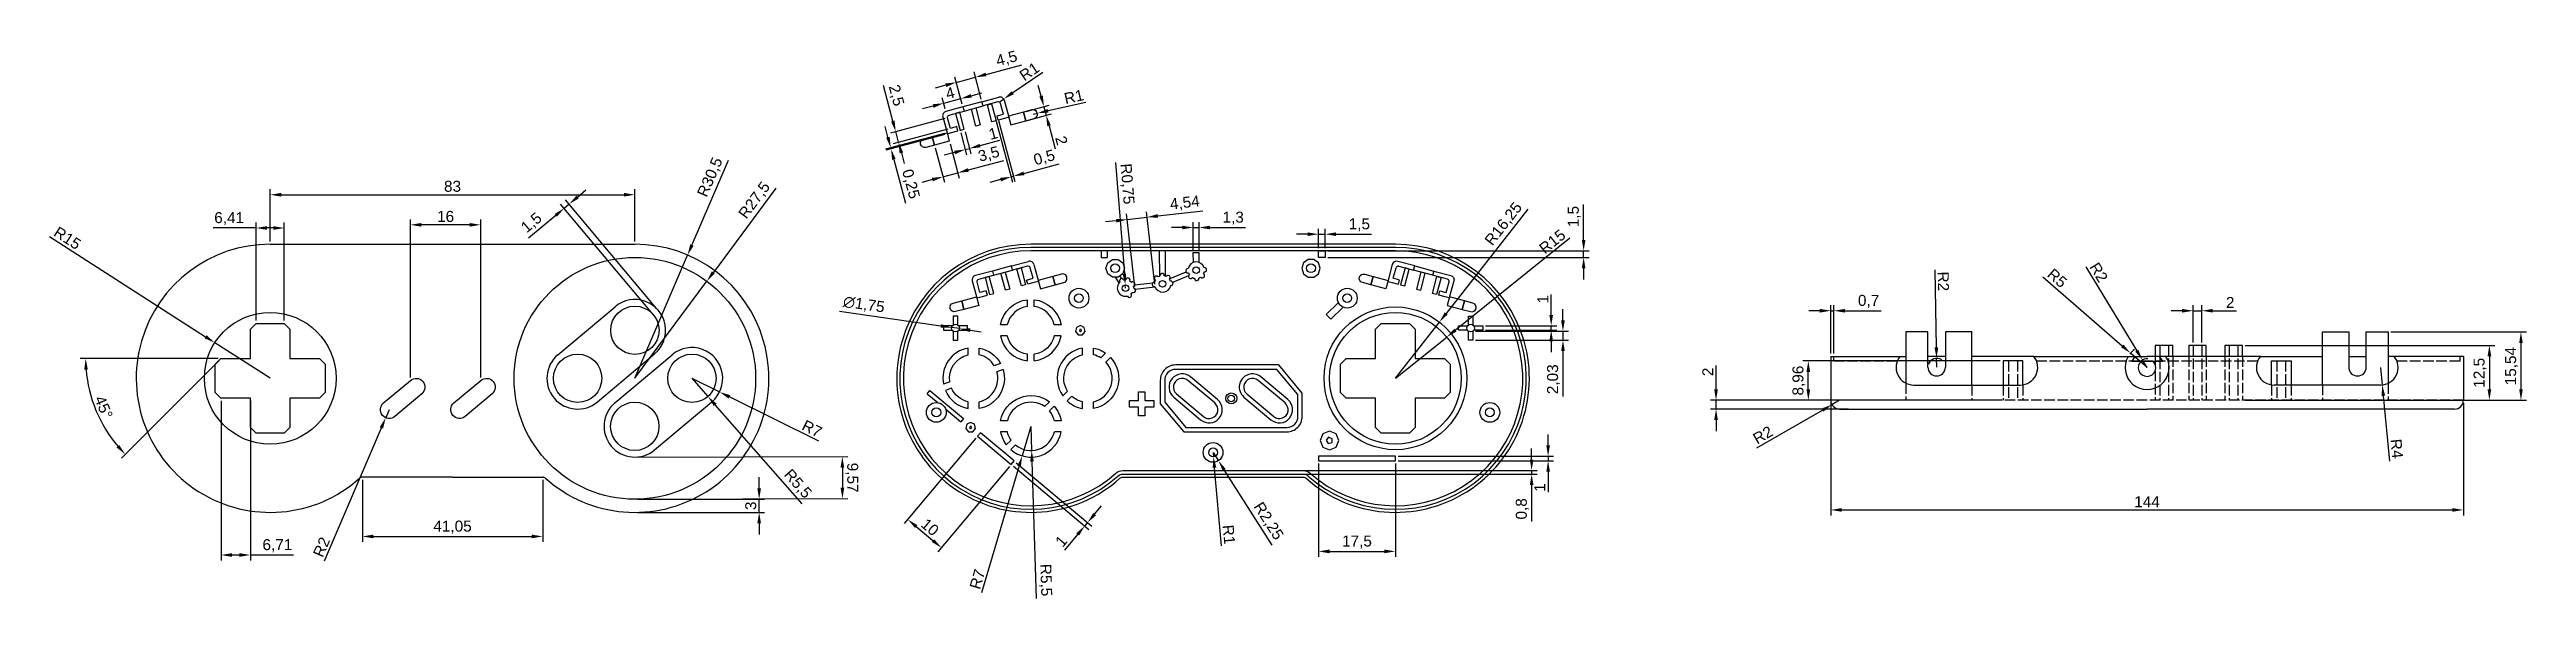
# Model space of a CAD drawing. Header units: millimetres. Extents: x 40 to 604, y 37 to 162.
import ezdxf

# ---------------------------------------------------------------- set-up
doc = ezdxf.new("R2010")
doc.units = ezdxf.units.MM
doc.linetypes.add('ACAD_ISO02W100', pattern=[15, 12, -3])
doc.layers.add('carcasa_superioara', color=11, linetype='Continuous')
doc.layers.add('cotari', color=4, linetype='Continuous')
doc.styles.get("Standard").update_dxf_attribs({"font": 'arial.ttf'})
doc.dimstyles.new('ISO-25', dxfattribs={"dimtxt": 2.5, "dimasz": 2.5, "dimexe": 1.25, "dimexo": 0.625, "dimtad": 1, "dimtxsty": 'Standard', "dimcen": 2.5, "dimadec": 0, "dimazin": 0, "dimtfac": 1, "dimtmove": 0, "dimatfit": 3, "dimfxl": 1, "dimarcsym": 0})

msp = doc.modelspace()

# ---------------------------------------------------------------- blocks, each defined once
blk = doc.blocks.new('*D3')
at = {"layer": 'cotari', "color": 0, "lineweight": -2, "transparency": 16777216}
for p, q in [((40.3, 119.33), (75.81, 96.53)), ((90.53, 87.08), (77.91, 95.18))]:
    blk.add_line(p, q, dxfattribs=at)
at = {"layer": 'cotari', "color": 0, "transparency": 16777216}
blk.add_solid([(76.03, 96.88), (75.58, 96.18), (77.91, 95.18)], dxfattribs=at)
at = {"layer": 'Defpoints', "color": 0, "transparency": 16777216}
for p in [(77.91, 95.18), (90.53, 87.08)]:
    blk.add_point(p, dxfattribs=at)
at = {"layer": 'cotari', "color": 0, "transparency": 16777216, "insert": (44.37, 118.97), "char_height": 2.5, "attachment_point": 5, "rotation": 327.3041}
blk.add_mtext('R15', dxfattribs=at)
blk = doc.blocks.new('*D4')
at = {"layer": 'cotari', "color": 0, "lineweight": -2, "transparency": 16777216}
for p, q in [((205.61, 130.32), (191.41, 111.18)), ((173.53, 87.08), (189.92, 109.17))]:
    blk.add_line(p, q, dxfattribs=at)
at = {"layer": 'cotari', "color": 0, "transparency": 16777216}
blk.add_solid([(191.07, 111.42), (191.74, 110.93), (189.92, 109.17)], dxfattribs=at)
at = {"layer": 'Defpoints', "color": 0, "transparency": 16777216}
for p in [(189.92, 109.17), (173.53, 87.08)]:
    blk.add_point(p, dxfattribs=at)
at = {"layer": 'cotari', "color": 0, "transparency": 16777216, "insert": (200.87, 127.51), "char_height": 2.5, "attachment_point": 5, "rotation": 53.4359}
blk.add_mtext('R27,5', dxfattribs=at)
blk = doc.blocks.new('*D5')
at = {"layer": 'cotari', "color": 0, "lineweight": -2, "transparency": 16777216}
for p, q in [((194.75, 136.62), (186.52, 117.42)), ((173.53, 87.08), (185.54, 115.12))]:
    blk.add_line(p, q, dxfattribs=at)
at = {"layer": 'cotari', "color": 0, "transparency": 16777216}
blk.add_solid([(186.14, 117.58), (186.91, 117.25), (185.54, 115.12)], dxfattribs=at)
at = {"layer": 'Defpoints', "color": 0, "transparency": 16777216}
for p in [(185.54, 115.12), (173.53, 87.08)]:
    blk.add_point(p, dxfattribs=at)
at = {"layer": 'cotari', "color": 0, "transparency": 16777216, "insert": (190.79, 132.79), "char_height": 2.5, "attachment_point": 5, "rotation": 66.8178}
blk.add_mtext('R30,5', dxfattribs=at)
blk = doc.blocks.new('*D6')
at = {"layer": 'cotari', "color": 0, "lineweight": -2, "transparency": 16777216}
for p, q in [((186.53, 87.08), (192.81, 83.97)), ((215.42, 72.77), (195.05, 82.86))]:
    blk.add_line(p, q, dxfattribs=at)
at = {"layer": 'cotari', "color": 0, "transparency": 16777216}
blk.add_solid([(195.23, 83.24), (194.86, 82.49), (192.81, 83.97)], dxfattribs=at)
at = {"layer": 'Defpoints', "color": 0, "transparency": 16777216}
for p in [(186.53, 87.08), (192.81, 83.97)]:
    blk.add_point(p, dxfattribs=at)
at = {"layer": 'cotari', "color": 0, "transparency": 16777216, "insert": (213.88, 75.62), "char_height": 2.5, "attachment_point": 5, "rotation": 333.6452}
blk.add_mtext('R7', dxfattribs=at)
blk = doc.blocks.new('*D7')
at = {"layer": 'cotari', "color": 0, "lineweight": -2, "transparency": 16777216}
for p, q in [((186.53, 87.08), (190.16, 82.95)), ((211.64, 58.5), (191.81, 81.07))]:
    blk.add_line(p, q, dxfattribs=at)
at = {"layer": 'cotari', "color": 0, "transparency": 16777216}
blk.add_solid([(192.13, 81.34), (191.5, 80.79), (190.16, 82.95)], dxfattribs=at)
at = {"layer": 'Defpoints', "color": 0, "transparency": 16777216}
for p in [(186.53, 87.08), (190.16, 82.95)]:
    blk.add_point(p, dxfattribs=at)
at = {"layer": 'cotari', "color": 0, "transparency": 16777216, "insert": (210.52, 62.98), "char_height": 2.5, "attachment_point": 5, "rotation": 311.2889}
blk.add_mtext('R5,5', dxfattribs=at)
blk = doc.blocks.new('*D8')
at = {"layer": 'cotari', "color": 0, "lineweight": -2, "transparency": 16777216}
for p, q in [((117.61, 79.94), (116.82, 78.1)), ((102.9, 45.53), (115.84, 75.8))]:
    blk.add_line(p, q, dxfattribs=at)
at = {"layer": 'cotari', "color": 0, "transparency": 16777216}
blk.add_solid([(115.46, 75.96), (116.22, 75.64), (116.82, 78.1)], dxfattribs=at)
at = {"layer": 'Defpoints', "color": 0, "transparency": 16777216}
for p in [(117.61, 79.94), (116.82, 78.1)]:
    blk.add_point(p, dxfattribs=at)
at = {"layer": 'cotari', "color": 0, "transparency": 16777216, "insert": (102.2, 48.69), "char_height": 2.5, "attachment_point": 5, "rotation": 66.8495}
blk.add_mtext('R2', dxfattribs=at)
blk = doc.blocks.new('*D9')
at = {"layer": 'cotari', "color": 0, "lineweight": -2, "transparency": 16777216}
for p, q in [((90.53, 118.21), (90.53, 130.09)), ((173.53, 118.21), (173.53, 130.09)), ((93.03, 128.84), (171.03, 128.84))]:
    blk.add_line(p, q, dxfattribs=at)
at = {"layer": 'cotari', "color": 0, "transparency": 16777216}
for points in [[(93.03, 129.26), (93.03, 128.43), (90.53, 128.84)], [(171.03, 129.26), (171.03, 128.43), (173.53, 128.84)]]:
    blk.add_solid(points, dxfattribs=at)
at = {"layer": 'Defpoints', "color": 0, "transparency": 16777216}
for p in [(173.53, 128.84), (90.53, 117.58), (173.53, 117.58)]:
    blk.add_point(p, dxfattribs=at)
at = {"layer": 'cotari', "color": 0, "transparency": 16777216, "insert": (132.03, 130.75), "char_height": 2.5, "attachment_point": 5}
blk.add_mtext('83', dxfattribs=at)
blk = doc.blocks.new('*D10')
at = {"layer": 'cotari', "color": 0, "lineweight": -2, "transparency": 16777216}
for p, q in [((111.51, 63.96), (111.51, 49.85)), ((152.56, 63.96), (152.56, 49.85)), ((114.01, 51.1), (150.06, 51.1))]:
    blk.add_line(p, q, dxfattribs=at)
at = {"layer": 'cotari', "color": 0, "transparency": 16777216}
for points in [[(114.01, 51.51), (114.01, 50.68), (111.51, 51.1)], [(150.06, 51.51), (150.06, 50.68), (152.56, 51.1)]]:
    blk.add_solid(points, dxfattribs=at)
at = {"layer": 'Defpoints', "color": 0, "transparency": 16777216}
for p in [(111.51, 64.58), (152.56, 64.58), (152.56, 51.1)]:
    blk.add_point(p, dxfattribs=at)
at = {"layer": 'cotari', "color": 0, "transparency": 16777216, "insert": (132.03, 53.22), "char_height": 2.5, "attachment_point": 5}
blk.add_mtext('41,05', dxfattribs=at)
blk = doc.blocks.new('*D11')
at = {"layer": 'cotari', "color": 0, "lineweight": -2, "transparency": 16777216}
for p, q in [((122.45, 87.24), (122.45, 123.25)), ((135.95, 122), (124.95, 122)), ((138.45, 87.24), (138.45, 123.25))]:
    blk.add_line(p, q, dxfattribs=at)
at = {"layer": 'cotari', "color": 0, "transparency": 16777216}
for points in [[(124.95, 122.42), (124.95, 121.58), (122.45, 122)], [(135.95, 122.42), (135.95, 121.58), (138.45, 122)]]:
    blk.add_solid(points, dxfattribs=at)
at = {"layer": 'Defpoints', "color": 0, "transparency": 16777216}
for p in [(122.45, 122), (122.45, 86.61), (138.45, 86.61)]:
    blk.add_point(p, dxfattribs=at)
at = {"layer": 'cotari', "color": 0, "transparency": 16777216, "insert": (130.45, 123.9), "char_height": 2.5, "attachment_point": 5}
blk.add_mtext('16', dxfattribs=at)
blk = doc.blocks.new('*D12')
at = {"layer": 'cotari', "color": 0, "lineweight": -2, "transparency": 16777216}
for p, q in [((201.83, 62.08), (201.83, 64.58)), ((174.16, 59.58), (203.08, 59.58)), ((174.16, 56.58), (203.08, 56.58)), ((201.83, 56.58), (201.83, 59.58)), ((201.83, 54.08), (201.83, 51.58))]:
    blk.add_line(p, q, dxfattribs=at)
at = {"layer": 'cotari', "color": 0, "transparency": 16777216}
for points in [[(201.41, 62.08), (202.25, 62.08), (201.83, 59.58)], [(201.41, 54.08), (202.25, 54.08), (201.83, 56.58)]]:
    blk.add_solid(points, dxfattribs=at)
at = {"layer": 'Defpoints', "color": 0, "transparency": 16777216}
for p in [(173.53, 59.58), (173.53, 56.58), (201.83, 59.58)]:
    blk.add_point(p, dxfattribs=at)
at = {"layer": 'cotari', "color": 0, "transparency": 16777216, "insert": (199.93, 58.08), "char_height": 2.5, "attachment_point": 5, "rotation": 90}
blk.add_mtext('3', dxfattribs=at)
blk = doc.blocks.new('*D13')
at = {"layer": 'cotari', "color": 0, "lineweight": -2, "transparency": 16777216}
for p, q in [((160.5, 128.32), (162.41, 129.93)), ((155.52, 124.15), (149.32, 118.95)), ((177.35, 102.02), (156.63, 126.71)), ((158.58, 126.72), (157.43, 125.75)), ((178.49, 102.99), (157.78, 127.67))]:
    blk.add_line(p, q, dxfattribs=at)
at = {"layer": 'cotari', "color": 0, "transparency": 16777216}
for points in [[(155.25, 124.46), (155.79, 123.83), (157.43, 125.75)], [(160.23, 128.64), (160.76, 128), (158.58, 126.72)]]:
    blk.add_solid(points, dxfattribs=at)
at = {"layer": 'Defpoints', "color": 0, "transparency": 16777216}
for p in [(157.43, 125.75), (177.75, 101.54), (178.9, 102.51)]:
    blk.add_point(p, dxfattribs=at)
at = {"layer": 'cotari', "color": 0, "transparency": 16777216, "insert": (150.1, 122.37), "char_height": 2.5, "attachment_point": 5, "rotation": 40}
blk.add_mtext('1,5', dxfattribs=at)
blk = doc.blocks.new('*D14')
at = {"layer": 'cotari', "color": 0, "lineweight": -2, "transparency": 16777216}
for p, q in [((174.14, 69.15), (222.01, 69.27)), ((220.77, 66.76), (220.78, 62.19)), ((174.16, 59.58), (222.04, 59.7))]:
    blk.add_line(p, q, dxfattribs=at)
at = {"layer": 'cotari', "color": 0, "transparency": 16777216}
for points in [[(221.19, 66.77), (220.35, 66.76), (220.76, 69.26)], [(221.2, 62.19), (220.36, 62.19), (220.79, 59.69)]]:
    blk.add_solid(points, dxfattribs=at)
at = {"layer": 'Defpoints', "color": 0, "transparency": 16777216}
for p in [(173.51, 69.15), (173.53, 59.58), (220.79, 59.69)]:
    blk.add_point(p, dxfattribs=at)
at = {"layer": 'cotari', "color": 0, "transparency": 16777216, "insert": (222.9, 64.48), "char_height": 2.5, "attachment_point": 5, "rotation": 270.1362}
blk.add_mtext('9,57', dxfattribs=at)
blk = doc.blocks.new('*D15')
at = {"layer": 'cotari', "color": 0, "lineweight": -2, "transparency": 16777216}
for p, q in [((78.7, 91.58), (47.26, 91.58)), ((78.88, 91.14), (56.65, 68.91))]:
    blk.add_line(p, q, dxfattribs=at)
blk.add_arc((79.33, 91.58), 30.81, 184.6497, 220.3503, dxfattribs=at)
at = {"layer": 'cotari', "color": 0, "transparency": 16777216}
for points in [[(48.2, 89.07), (49.03, 89.1), (48.51, 91.58)], [(56.15, 71.91), (55.54, 71.35), (57.54, 69.79)]]:
    blk.add_solid(points, dxfattribs=at)
at = {"layer": 'Defpoints', "color": 0, "transparency": 16777216}
for p in [(86.03, 98.29), (87.33, 99.58), (79.33, 91.58), (86.03, 91.58), (49.56, 83.6)]:
    blk.add_point(p, dxfattribs=at)
at = {"layer": 'cotari', "color": 0, "transparency": 16777216, "insert": (52.61, 80.51), "char_height": 2.5, "attachment_point": 5, "rotation": 292.5}
blk.add_mtext('45°', dxfattribs=at)
blk = doc.blocks.new('*D16')
at = {"layer": 'cotari', "color": 0, "lineweight": -2, "transparency": 16777216}
for p, q in [((79.33, 81.96), (79.33, 45.63)), ((86.03, 81.96), (86.03, 45.63)), ((81.83, 46.88), (83.53, 46.88)), ((86.03, 46.88), (95.81, 46.88))]:
    blk.add_line(p, q, dxfattribs=at)
at = {"layer": 'cotari', "color": 0, "transparency": 16777216}
for points in [[(81.83, 47.29), (81.83, 46.46), (79.33, 46.88)], [(83.53, 47.29), (83.53, 46.46), (86.03, 46.88)]]:
    blk.add_solid(points, dxfattribs=at)
at = {"layer": 'Defpoints', "color": 0, "transparency": 16777216}
for p in [(79.33, 82.58), (86.03, 82.58), (86.03, 46.88)]:
    blk.add_point(p, dxfattribs=at)
at = {"layer": 'cotari', "color": 0, "transparency": 16777216, "insert": (92.17, 49), "char_height": 2.5, "attachment_point": 5}
blk.add_mtext('6,71', dxfattribs=at)
blk = doc.blocks.new('*D17')
at = {"layer": 'cotari', "color": 0, "lineweight": -2, "transparency": 16777216}
for p, q in [((87.33, 121.28), (77.55, 121.28)), ((87.33, 100.21), (87.33, 122.53)), ((91.24, 121.28), (89.83, 121.28)), ((93.74, 100.21), (93.74, 122.53))]:
    blk.add_line(p, q, dxfattribs=at)
at = {"layer": 'cotari', "color": 0, "transparency": 16777216}
for points in [[(89.83, 121.7), (89.83, 120.86), (87.33, 121.28)], [(91.24, 121.7), (91.24, 120.86), (93.74, 121.28)]]:
    blk.add_solid(points, dxfattribs=at)
at = {"layer": 'Defpoints', "color": 0, "transparency": 16777216}
for p in [(87.33, 121.28), (87.33, 99.58), (93.74, 99.58)]:
    blk.add_point(p, dxfattribs=at)
at = {"layer": 'cotari', "color": 0, "transparency": 16777216, "insert": (81.19, 123.41), "char_height": 2.5, "attachment_point": 5}
blk.add_mtext('6,41', dxfattribs=at)
blk = doc.blocks.new('*D18')
at = {"layer": 'cotari', "color": 0, "lineweight": -2, "transparency": 16777216}
for p, q in [((376.79, 125.57), (358.22, 101.84)), ((346.66, 87.08), (356.67, 99.87))]:
    blk.add_line(p, q, dxfattribs=at)
at = {"layer": 'cotari', "color": 0, "transparency": 16777216}
blk.add_solid([(357.89, 102.1), (358.54, 101.59), (356.67, 99.87)], dxfattribs=at)
at = {"layer": 'Defpoints', "color": 0, "transparency": 16777216}
for p in [(356.67, 99.87), (346.66, 87.08)]:
    blk.add_point(p, dxfattribs=at)
at = {"layer": 'cotari', "color": 0, "transparency": 16777216, "insert": (371.39, 122.12), "char_height": 2.5, "attachment_point": 5, "rotation": 51.9402}
blk.add_mtext('R16,25', dxfattribs=at)
blk = doc.blocks.new('*D19')
at = {"layer": 'cotari', "color": 0, "lineweight": -2, "transparency": 16777216}
for p, q in [((386.4, 118.97), (360.31, 98.03)), ((346.66, 87.08), (358.36, 96.47))]:
    blk.add_line(p, q, dxfattribs=at)
at = {"layer": 'cotari', "color": 0, "transparency": 16777216}
blk.add_solid([(360.05, 98.36), (360.57, 97.71), (358.36, 96.47)], dxfattribs=at)
at = {"layer": 'Defpoints', "color": 0, "transparency": 16777216}
for p in [(358.36, 96.47), (346.66, 87.08)]:
    blk.add_point(p, dxfattribs=at)
at = {"layer": 'cotari', "color": 0, "transparency": 16777216, "insert": (382.39, 118.19), "char_height": 2.5, "attachment_point": 5, "rotation": 38.7425}
blk.add_mtext('R15', dxfattribs=at)
blk = doc.blocks.new('*D20')
at = {"layer": 'cotari', "color": 0, "lineweight": -2, "transparency": 16777216}
for p, q in [((263.68, 76.15), (261.7, 69.44)), ((252.55, 38.31), (261, 67.04))]:
    blk.add_line(p, q, dxfattribs=at)
at = {"layer": 'cotari', "color": 0, "transparency": 16777216}
blk.add_solid([(260.6, 67.16), (261.4, 66.92), (261.7, 69.44)], dxfattribs=at)
at = {"layer": 'Defpoints', "color": 0, "transparency": 16777216}
for p in [(263.68, 76.15), (261.7, 69.44)]:
    blk.add_point(p, dxfattribs=at)
at = {"layer": 'cotari', "color": 0, "transparency": 16777216, "insert": (251.49, 41.37), "char_height": 2.5, "attachment_point": 5, "rotation": 73.6079}
blk.add_mtext('R7', dxfattribs=at)
blk = doc.blocks.new('*D21')
at = {"layer": 'cotari', "color": 0, "lineweight": -2, "transparency": 16777216}
for p, q in [((263.68, 76.15), (263.86, 70.66)), ((264.97, 37), (263.94, 68.16))]:
    blk.add_line(p, q, dxfattribs=at)
at = {"layer": 'cotari', "color": 0, "transparency": 16777216}
blk.add_solid([(264.36, 68.17), (263.53, 68.14), (263.86, 70.66)], dxfattribs=at)
at = {"layer": 'Defpoints', "color": 0, "transparency": 16777216}
for p in [(263.68, 76.15), (263.86, 70.66)]:
    blk.add_point(p, dxfattribs=at)
at = {"layer": 'cotari', "color": 0, "transparency": 16777216, "insert": (266.95, 41.17), "char_height": 2.5, "attachment_point": 5, "rotation": 271.8856}
blk.add_mtext('R5,5', dxfattribs=at)
blk = doc.blocks.new('*D22')
at = {"layer": 'cotari', "color": 0, "lineweight": -2, "transparency": 16777216}
for p, q in [((305.16, 70.23), (306.37, 68.33)), ((318.6, 49.12), (307.71, 66.22))]:
    blk.add_line(p, q, dxfattribs=at)
at = {"layer": 'cotari', "color": 0, "transparency": 16777216}
blk.add_solid([(308.06, 66.44), (307.36, 66), (306.37, 68.33)], dxfattribs=at)
at = {"layer": 'Defpoints', "color": 0, "transparency": 16777216}
for p in [(305.16, 70.23), (306.37, 68.33)]:
    blk.add_point(p, dxfattribs=at)
at = {"layer": 'cotari', "color": 0, "transparency": 16777216, "insert": (317.66, 54.54), "char_height": 2.5, "attachment_point": 5, "rotation": 302.485}
blk.add_mtext('R2,25', dxfattribs=at)
blk = doc.blocks.new('*D23')
at = {"layer": 'cotari', "color": 0, "lineweight": -2, "transparency": 16777216}
for p, q in [((305.16, 70.23), (305.25, 69.23)), ((307.11, 48.96), (305.48, 66.74))]:
    blk.add_line(p, q, dxfattribs=at)
at = {"layer": 'cotari', "color": 0, "transparency": 16777216}
blk.add_solid([(305.89, 66.78), (305.06, 66.7), (305.25, 69.23)], dxfattribs=at)
at = {"layer": 'Defpoints', "color": 0, "transparency": 16777216}
for p in [(305.16, 70.23), (305.25, 69.23)]:
    blk.add_point(p, dxfattribs=at)
at = {"layer": 'cotari', "color": 0, "transparency": 16777216, "insert": (308.77, 51.52), "char_height": 2.5, "attachment_point": 5, "rotation": 275.2571}
blk.add_mtext('R1', dxfattribs=at)
blk = doc.blocks.new('*D24')
at = {"layer": 'cotari', "color": 0, "lineweight": -2, "transparency": 16777216}
for p, q in [((220.15, 102.34), (243.18, 98.99)), ((247.39, 98.38), (245.66, 98.63)), ((249.86, 98.02), (252.34, 97.66))]:
    blk.add_line(p, q, dxfattribs=at)
at = {"layer": 'cotari', "color": 0, "transparency": 16777216}
for points in [[(243.24, 99.4), (243.12, 98.58), (245.66, 98.63)], [(249.92, 98.43), (249.8, 97.61), (247.39, 98.38)]]:
    blk.add_solid(points, dxfattribs=at)
at = {"layer": 'Defpoints', "color": 0, "transparency": 16777216}
for p in [(245.66, 98.63), (247.39, 98.38)]:
    blk.add_point(p, dxfattribs=at)
at = {"layer": 'cotari', "color": 0, "transparency": 16777216, "insert": (225.65, 103.73), "char_height": 2.5, "attachment_point": 5, "rotation": 351.7351}
blk.add_mtext('∅1,75', dxfattribs=at)
blk = doc.blocks.new('*D25')
at = {"layer": 'cotari', "color": 0, "lineweight": -2, "transparency": 16777216}
for p, q in [((377.67, 68.58), (377.67, 71.08)), ((322.05, 66.08), (378.92, 66.08)), ((322.05, 65.28), (378.92, 65.28)), ((377.67, 66.08), (377.67, 65.28)), ((377.67, 62.78), (377.67, 54.47))]:
    blk.add_line(p, q, dxfattribs=at)
at = {"layer": 'cotari', "color": 0, "transparency": 16777216}
for points in [[(377.26, 68.58), (378.09, 68.58), (377.67, 66.08)], [(377.26, 62.78), (378.09, 62.78), (377.67, 65.28)]]:
    blk.add_solid(points, dxfattribs=at)
at = {"layer": 'Defpoints', "color": 0, "transparency": 16777216}
for p in [(321.42, 66.08), (321.42, 65.28), (377.67, 65.28)]:
    blk.add_point(p, dxfattribs=at)
at = {"layer": 'cotari', "color": 0, "transparency": 16777216, "insert": (375.55, 57.38), "char_height": 2.5, "attachment_point": 5, "rotation": 90}
blk.add_mtext('0,8', dxfattribs=at)
blk = doc.blocks.new('*D26')
at = {"layer": 'cotari', "color": 0, "lineweight": -2, "transparency": 16777216}
for p, q in [((329.16, 67.71), (329.16, 46.45)), ((346.66, 67.71), (346.66, 46.45)), ((331.66, 47.7), (344.16, 47.7))]:
    blk.add_line(p, q, dxfattribs=at)
at = {"layer": 'cotari', "color": 0, "transparency": 16777216}
for points in [[(331.66, 48.12), (331.66, 47.28), (329.16, 47.7)], [(344.16, 48.12), (344.16, 47.28), (346.66, 47.7)]]:
    blk.add_solid(points, dxfattribs=at)
at = {"layer": 'Defpoints', "color": 0, "transparency": 16777216}
for p in [(329.16, 68.33), (346.66, 68.33), (346.66, 47.7)]:
    blk.add_point(p, dxfattribs=at)
at = {"layer": 'cotari', "color": 0, "transparency": 16777216, "insert": (337.91, 49.83), "char_height": 2.5, "attachment_point": 5}
blk.add_mtext('17,5', dxfattribs=at)
blk = doc.blocks.new('*D27')
at = {"layer": 'cotari', "color": 0, "lineweight": -2, "transparency": 16777216}
for p, q in [((381.42, 71.83), (381.42, 74.33)), ((347.28, 69.33), (382.67, 69.33)), ((347.28, 68.33), (382.67, 68.33)), ((381.42, 69.33), (381.42, 68.33)), ((381.42, 65.83), (381.42, 61.16))]:
    blk.add_line(p, q, dxfattribs=at)
at = {"layer": 'cotari', "color": 0, "transparency": 16777216}
for points in [[(381.01, 71.83), (381.84, 71.83), (381.42, 69.33)], [(381.01, 65.83), (381.84, 65.83), (381.42, 68.33)]]:
    blk.add_solid(points, dxfattribs=at)
at = {"layer": 'Defpoints', "color": 0, "transparency": 16777216}
for p in [(346.66, 69.33), (346.66, 68.33), (381.42, 68.33)]:
    blk.add_point(p, dxfattribs=at)
at = {"layer": 'cotari', "color": 0, "transparency": 16777216, "insert": (379.54, 62.24), "char_height": 2.5, "attachment_point": 5, "rotation": 90}
blk.add_mtext('1', dxfattribs=at)
blk = doc.blocks.new('*D28')
at = {"layer": 'cotari', "color": 0, "lineweight": -2, "transparency": 16777216}
for p, q in [((282.95, 136.19), (284.97, 110.85)), ((285.23, 107.61), (285.17, 108.36))]:
    blk.add_line(p, q, dxfattribs=at)
at = {"layer": 'cotari', "color": 0, "transparency": 16777216}
blk.add_solid([(285.38, 110.89), (284.55, 110.82), (285.17, 108.36)], dxfattribs=at)
at = {"layer": 'Defpoints', "color": 0, "transparency": 16777216}
for p in [(285.17, 108.36), (285.23, 107.61)]:
    blk.add_point(p, dxfattribs=at)
at = {"layer": 'cotari', "color": 0, "transparency": 16777216, "insert": (285.47, 131.3), "char_height": 2.5, "attachment_point": 5, "rotation": 274.553}
blk.add_mtext('R0,75', dxfattribs=at)
blk = doc.blocks.new('*D29')
at = {"layer": 'cotari', "color": 0, "lineweight": -2, "transparency": 16777216}
for p, q in [((298.16, 121.39), (295.66, 121.39)), ((300.66, 116.3), (300.66, 122.64)), ((300.66, 121.39), (301.96, 121.39)), ((301.96, 116.3), (301.96, 122.64)), ((304.46, 121.39), (312.52, 121.39))]:
    blk.add_line(p, q, dxfattribs=at)
at = {"layer": 'cotari', "color": 0, "transparency": 16777216}
for points in [[(298.16, 121.8), (298.16, 120.97), (300.66, 121.39)], [(304.46, 121.8), (304.46, 120.97), (301.96, 121.39)]]:
    blk.add_solid(points, dxfattribs=at)
at = {"layer": 'Defpoints', "color": 0, "transparency": 16777216}
for p in [(301.96, 121.39), (300.66, 115.67), (301.96, 115.67)]:
    blk.add_point(p, dxfattribs=at)
at = {"layer": 'cotari', "color": 0, "transparency": 16777216, "insert": (309.74, 123.52), "char_height": 2.5, "attachment_point": 5}
blk.add_mtext('1,3', dxfattribs=at)
blk = doc.blocks.new('*D30')
at = {"layer": 'cotari', "color": 0, "lineweight": -2, "transparency": 16777216}
for p, q in [((287.36, 107.98), (285.46, 124.47)), ((291.86, 108.5), (289.97, 124.98)), ((292.59, 124.03), (302.86, 125.21)), ((283.12, 122.94), (280.64, 122.65)), ((285.6, 123.22), (290.11, 123.74))]:
    blk.add_line(p, q, dxfattribs=at)
at = {"layer": 'cotari', "color": 0, "transparency": 16777216}
for points in [[(292.55, 124.44), (292.64, 123.61), (290.11, 123.74)], [(283.07, 123.35), (283.17, 122.53), (285.6, 123.22)]]:
    blk.add_solid(points, dxfattribs=at)
at = {"layer": 'Defpoints', "color": 0, "transparency": 16777216}
for p in [(290.11, 123.74), (287.43, 107.36), (291.93, 107.88)]:
    blk.add_point(p, dxfattribs=at)
at = {"layer": 'cotari', "color": 0, "transparency": 16777216, "insert": (298.73, 126.87), "char_height": 2.5, "attachment_point": 5, "rotation": 6.554}
blk.add_mtext('4,54', dxfattribs=at)
blk = doc.blocks.new('*D31')
at = {"layer": 'cotari', "color": 0, "lineweight": -2, "transparency": 16777216}
for p, q in [((326.66, 119.87), (324.16, 119.87)), ((329.16, 116.71), (329.16, 121.12)), ((329.16, 119.87), (330.66, 119.87)), ((330.66, 116.71), (330.66, 121.12)), ((333.16, 119.87), (341.24, 119.87))]:
    blk.add_line(p, q, dxfattribs=at)
at = {"layer": 'cotari', "color": 0, "transparency": 16777216}
for points in [[(326.66, 120.29), (326.66, 119.45), (329.16, 119.87)], [(333.16, 120.29), (333.16, 119.45), (330.66, 119.87)]]:
    blk.add_solid(points, dxfattribs=at)
at = {"layer": 'Defpoints', "color": 0, "transparency": 16777216}
for p in [(330.66, 119.87), (329.16, 116.08), (330.66, 116.08)]:
    blk.add_point(p, dxfattribs=at)
at = {"layer": 'cotari', "color": 0, "transparency": 16777216, "insert": (338.45, 122), "char_height": 2.5, "attachment_point": 5}
blk.add_mtext('1,5', dxfattribs=at)
blk = doc.blocks.new('*D32')
at = {"layer": 'cotari', "color": 0, "lineweight": -2, "transparency": 16777216}
for p, q in [((389.51, 118.58), (389.51, 126.66)), ((331.28, 116.08), (390.76, 116.08)), ((331.28, 114.58), (390.76, 114.58)), ((389.51, 114.58), (389.51, 116.08)), ((389.51, 112.08), (389.51, 109.58))]:
    blk.add_line(p, q, dxfattribs=at)
at = {"layer": 'cotari', "color": 0, "transparency": 16777216}
for points in [[(389.09, 118.58), (389.92, 118.58), (389.51, 116.08)], [(389.09, 112.08), (389.92, 112.08), (389.51, 114.58)]]:
    blk.add_solid(points, dxfattribs=at)
at = {"layer": 'Defpoints', "color": 0, "transparency": 16777216}
for p in [(330.66, 116.08), (330.66, 114.58), (389.51, 116.08)]:
    blk.add_point(p, dxfattribs=at)
at = {"layer": 'cotari', "color": 0, "transparency": 16777216, "insert": (387.38, 123.87), "char_height": 2.5, "attachment_point": 5, "rotation": 90}
blk.add_mtext('1,5', dxfattribs=at)
blk = doc.blocks.new('*D33')
at = {"layer": 'cotari', "color": 0, "lineweight": -2, "transparency": 16777216}
for p, q in [((382.12, 101.51), (382.12, 106.18)), ((367.17, 99.01), (383.37, 99.01)), ((367.17, 98.01), (383.37, 98.01)), ((382.12, 98.01), (382.12, 99.01)), ((382.12, 95.51), (382.12, 93.01))]:
    blk.add_line(p, q, dxfattribs=at)
at = {"layer": 'cotari', "color": 0, "transparency": 16777216}
for points in [[(381.7, 101.51), (382.54, 101.51), (382.12, 99.01)], [(381.7, 95.51), (382.54, 95.51), (382.12, 98.01)]]:
    blk.add_solid(points, dxfattribs=at)
at = {"layer": 'Defpoints', "color": 0, "transparency": 16777216}
for p in [(366.54, 99.01), (366.54, 98.01), (382.12, 99.01)]:
    blk.add_point(p, dxfattribs=at)
at = {"layer": 'cotari', "color": 0, "transparency": 16777216, "insert": (380.24, 105.09), "char_height": 2.5, "attachment_point": 5, "rotation": 90}
blk.add_mtext('1', dxfattribs=at)
blk = doc.blocks.new('*D34')
at = {"layer": 'cotari', "color": 0, "lineweight": -2, "transparency": 16777216}
for p, q in [((384.8, 100.29), (384.8, 102.79)), ((364.92, 97.79), (386.05, 97.79)), ((384.8, 97.79), (384.8, 95.76)), ((364.92, 95.76), (386.05, 95.76)), ((384.8, 93.26), (384.8, 82.97))]:
    blk.add_line(p, q, dxfattribs=at)
at = {"layer": 'cotari', "color": 0, "transparency": 16777216}
for points in [[(384.38, 100.29), (385.22, 100.29), (384.8, 97.79)], [(384.38, 93.26), (385.22, 93.26), (384.8, 95.76)]]:
    blk.add_solid(points, dxfattribs=at)
at = {"layer": 'Defpoints', "color": 0, "transparency": 16777216}
for p in [(364.29, 97.79), (364.29, 95.76), (384.8, 95.76)]:
    blk.add_point(p, dxfattribs=at)
at = {"layer": 'cotari', "color": 0, "transparency": 16777216, "insert": (382.67, 86.86), "char_height": 2.5, "attachment_point": 5, "rotation": 90}
blk.add_mtext('2,03', dxfattribs=at)
blk = doc.blocks.new('*D35')
at = {"layer": 'cotari', "color": 0, "lineweight": -2, "transparency": 16777216}
for p, q in [((251.16, 73.45), (234.85, 54.01)), ((258.82, 67.02), (242.51, 47.58)), ((237.57, 53.36), (241.4, 50.15))]:
    blk.add_line(p, q, dxfattribs=at)
at = {"layer": 'cotari', "color": 0, "transparency": 16777216}
for points in [[(237.84, 53.68), (237.3, 53.04), (235.66, 54.97)], [(241.67, 50.47), (241.13, 49.83), (243.32, 48.54)]]:
    blk.add_solid(points, dxfattribs=at)
at = {"layer": 'Defpoints', "color": 0, "transparency": 16777216}
for p in [(251.56, 73.93), (259.23, 67.5), (243.32, 48.54)]:
    blk.add_point(p, dxfattribs=at)
at = {"layer": 'cotari', "color": 0, "transparency": 16777216, "insert": (240.71, 53.21), "char_height": 2.5, "attachment_point": 5, "rotation": 320}
blk.add_mtext('10', dxfattribs=at)
blk = doc.blocks.new('*D36')
at = {"layer": 'cotari', "color": 0, "lineweight": -2, "transparency": 16777216}
for p, q in [((260.35, 67.86), (277.54, 53.44)), ((259.7, 67.1), (276.9, 52.67)), ((278.19, 56.16), (279.79, 58.07)), ((274.33, 51.56), (271.33, 47.98)), ((276.58, 54.24), (275.94, 53.48))]:
    blk.add_line(p, q, dxfattribs=at)
at = {"layer": 'cotari', "color": 0, "transparency": 16777216}
for points in [[(277.87, 56.43), (278.51, 55.89), (276.58, 54.24)], [(274.01, 51.83), (274.65, 51.29), (275.94, 53.48)]]:
    blk.add_solid(points, dxfattribs=at)
at = {"layer": 'Defpoints', "color": 0, "transparency": 16777216}
for p in [(259.87, 68.27), (259.23, 67.5), (275.94, 53.48)]:
    blk.add_point(p, dxfattribs=at)
at = {"layer": 'cotari', "color": 0, "transparency": 16777216, "insert": (270.59, 50.02), "char_height": 2.5, "attachment_point": 5, "rotation": 50}
blk.add_mtext('1', dxfattribs=at)
blk = doc.blocks.new('*D37')
at = {"layer": 'cotari', "color": 0, "lineweight": -2, "transparency": 16777216}
for p, q in [((241.9, 139.52), (243.99, 131.72)), ((245.28, 140.43), (247.37, 132.63)), ((249.46, 134.49), (257.5, 136.64)), ((241.25, 132.29), (238.84, 131.64)), ((243.67, 132.93), (247.05, 133.84))]:
    blk.add_line(p, q, dxfattribs=at)
at = {"layer": 'cotari', "color": 0, "transparency": 16777216}
for points in [[(241.14, 132.69), (241.36, 131.88), (243.67, 132.93)], [(249.35, 134.89), (249.57, 134.08), (247.05, 133.84)]]:
    blk.add_solid(points, dxfattribs=at)
at = {"layer": 'Defpoints', "color": 0, "transparency": 16777216}
for p in [(245.12, 141.03), (241.74, 140.13), (247.05, 133.84)]:
    blk.add_point(p, dxfattribs=at)
at = {"layer": 'cotari', "color": 0, "transparency": 16777216, "insert": (254.14, 137.94), "char_height": 2.5, "attachment_point": 5, "rotation": 15}
blk.add_mtext('3,5', dxfattribs=at)
blk = doc.blocks.new('*D38')
at = {"layer": 'cotari', "color": 0, "lineweight": -2, "transparency": 16777216}
for p, q in [((266, 151.29), (265.36, 153.7)), ((262.59, 147.79), (267.86, 149.2)), ((263.11, 145.85), (268.38, 147.26)), ((266.65, 148.87), (267.17, 146.94)), ((267.82, 144.53), (269.21, 139.3))]:
    blk.add_line(p, q, dxfattribs=at)
at = {"layer": 'cotari', "color": 0, "transparency": 16777216}
for points in [[(266.41, 151.4), (265.6, 151.18), (266.65, 148.87)], [(268.22, 144.63), (267.41, 144.42), (267.17, 146.94)]]:
    blk.add_solid(points, dxfattribs=at)
at = {"layer": 'Defpoints', "color": 0, "transparency": 16777216}
for p in [(261.99, 147.62), (267.17, 146.94), (262.51, 145.69)]:
    blk.add_point(p, dxfattribs=at)
at = {"layer": 'cotari', "color": 0, "transparency": 16777216, "insert": (270.65, 141.19), "char_height": 2.5, "attachment_point": 5, "rotation": 285}
blk.add_mtext('2', dxfattribs=at)
blk = doc.blocks.new('*D39')
at = {"layer": 'cotari', "color": 0, "lineweight": -2, "transparency": 16777216}
for p, q in [((253.47, 156.22), (261.61, 158.4)), ((244.3, 153.76), (241.88, 153.11)), ((248.04, 149.45), (246.39, 155.61)), ((246.71, 154.41), (251.06, 155.57)), ((252.39, 150.62), (250.74, 156.78))]:
    blk.add_line(p, q, dxfattribs=at)
at = {"layer": 'cotari', "color": 0, "transparency": 16777216}
for points in [[(244.19, 154.16), (244.41, 153.36), (246.71, 154.41)], [(253.37, 156.62), (253.58, 155.82), (251.06, 155.57)]]:
    blk.add_solid(points, dxfattribs=at)
at = {"layer": 'Defpoints', "color": 0, "transparency": 16777216}
for p in [(251.06, 155.57), (248.2, 148.85), (252.55, 150.01)]:
    blk.add_point(p, dxfattribs=at)
at = {"layer": 'cotari', "color": 0, "transparency": 16777216, "insert": (258.2, 159.68), "char_height": 2.5, "attachment_point": 5, "rotation": 15}
blk.add_mtext('4,5', dxfattribs=at)
blk = doc.blocks.new('*D40')
at = {"layer": 'cotari', "color": 0, "lineweight": -2, "transparency": 16777216}
for p, q in [((241.43, 149.02), (239.01, 148.38)), ((244.18, 148.42), (243.52, 150.88)), ((243.84, 149.67), (247.7, 150.71)), ((248.04, 149.45), (247.38, 151.91)), ((250.12, 151.35), (252.53, 152))]:
    blk.add_line(p, q, dxfattribs=at)
at = {"layer": 'cotari', "color": 0, "transparency": 16777216}
for points in [[(241.32, 149.43), (241.53, 148.62), (243.84, 149.67)], [(250.01, 151.75), (250.23, 150.95), (247.7, 150.71)]]:
    blk.add_solid(points, dxfattribs=at)
at = {"layer": 'Defpoints', "color": 0, "transparency": 16777216}
for p in [(244.34, 147.81), (247.7, 150.71), (248.2, 148.85)]:
    blk.add_point(p, dxfattribs=at)
at = {"layer": 'cotari', "color": 0, "transparency": 16777216, "insert": (245.29, 152), "char_height": 2.5, "attachment_point": 5, "rotation": 15}
blk.add_mtext('4', dxfattribs=at)
blk = doc.blocks.new('*D41')
at = {"layer": 'cotari', "color": 0, "lineweight": -2, "transparency": 16777216}
for p, q in [((247.73, 142.9), (249.06, 137.91)), ((248.69, 143.15), (250.03, 138.17)), ((252.12, 140.02), (256.63, 141.23)), ((246.32, 138.47), (243.91, 137.82)), ((248.74, 139.12), (249.7, 139.38))]:
    blk.add_line(p, q, dxfattribs=at)
at = {"layer": 'cotari', "color": 0, "transparency": 16777216}
for points in [[(246.22, 138.87), (246.43, 138.07), (248.74, 139.12)], [(252.01, 140.43), (252.23, 139.62), (249.7, 139.38)]]:
    blk.add_solid(points, dxfattribs=at)
at = {"layer": 'Defpoints', "color": 0, "transparency": 16777216}
for p in [(247.56, 143.5), (248.53, 143.76), (249.7, 139.38)]:
    blk.add_point(p, dxfattribs=at)
at = {"layer": 'cotari', "color": 0, "transparency": 16777216, "insert": (255.1, 142.77), "char_height": 2.5, "attachment_point": 5, "rotation": 15}
blk.add_mtext('1', dxfattribs=at)
blk = doc.blocks.new('*D42')
at = {"layer": 'cotari', "color": 0, "lineweight": -2, "transparency": 16777216}
for p, q in [((231.14, 141.95), (230.5, 144.36)), ((244, 142.8), (230.58, 139.21)), ((244.06, 142.56), (230.65, 138.97)), ((231.79, 139.53), (231.85, 139.29)), ((232.5, 136.88), (235.16, 126.96))]:
    blk.add_line(p, q, dxfattribs=at)
at = {"layer": 'cotari', "color": 0, "transparency": 16777216}
for points in [[(231.54, 142.05), (230.74, 141.84), (231.79, 139.53)], [(232.9, 136.98), (232.1, 136.77), (231.85, 139.29)]]:
    blk.add_solid(points, dxfattribs=at)
at = {"layer": 'Defpoints', "color": 0, "transparency": 16777216}
for p in [(244.6, 142.96), (244.67, 142.72), (231.85, 139.29)]:
    blk.add_point(p, dxfattribs=at)
at = {"layer": 'cotari', "color": 0, "transparency": 16777216, "insert": (236.21, 131.26), "char_height": 2.5, "attachment_point": 5, "rotation": 285}
blk.add_mtext('0,25', dxfattribs=at)
blk = doc.blocks.new('*D43')
at = {"layer": 'cotari', "color": 0, "lineweight": -2, "transparency": 16777216}
for p, q in [((232.26, 145.61), (230.1, 153.69)), ((244.12, 146.2), (231.7, 142.87)), ((244.77, 143.79), (232.35, 140.46)), ((233.56, 140.78), (232.91, 143.2)), ((234.2, 138.37), (234.85, 135.95))]:
    blk.add_line(p, q, dxfattribs=at)
at = {"layer": 'cotari', "color": 0, "transparency": 16777216}
for points in [[(232.66, 145.72), (231.86, 145.5), (232.91, 143.2)], [(234.61, 138.47), (233.8, 138.26), (233.56, 140.78)]]:
    blk.add_solid(points, dxfattribs=at)
at = {"layer": 'Defpoints', "color": 0, "transparency": 16777216}
for p in [(232.91, 143.2), (244.73, 146.36), (245.37, 143.95)]:
    blk.add_point(p, dxfattribs=at)
at = {"layer": 'cotari', "color": 0, "transparency": 16777216, "insert": (232.91, 151.41), "char_height": 2.5, "attachment_point": 5, "rotation": 285}
blk.add_mtext('2,5', dxfattribs=at)
blk = doc.blocks.new('*D44')
at = {"layer": 'cotari', "color": 0, "lineweight": -2, "transparency": 16777216}
for p, q in [((266.37, 156.68), (259.57, 152.05)), ((256.67, 150.08), (257.5, 150.64))]:
    blk.add_line(p, q, dxfattribs=at)
at = {"layer": 'cotari', "color": 0, "transparency": 16777216}
blk.add_solid([(259.33, 152.39), (259.8, 151.71), (257.5, 150.64)], dxfattribs=at)
at = {"layer": 'Defpoints', "color": 0, "transparency": 16777216}
for p in [(256.67, 150.08), (257.5, 150.64)]:
    blk.add_point(p, dxfattribs=at)
at = {"layer": 'cotari', "color": 0, "transparency": 16777216, "insert": (263.33, 156.88), "char_height": 2.5, "attachment_point": 5, "rotation": 34.2244}
blk.add_mtext('R1', dxfattribs=at)
blk = doc.blocks.new('*D45')
at = {"layer": 'cotari', "color": 0, "lineweight": -2, "transparency": 16777216}
for p, q in [((264.18, 147.18), (265.16, 147.39)), ((276.22, 149.84), (267.6, 147.93))]:
    blk.add_line(p, q, dxfattribs=at)
at = {"layer": 'cotari', "color": 0, "transparency": 16777216}
blk.add_solid([(267.51, 148.34), (267.69, 147.53), (265.16, 147.39)], dxfattribs=at)
at = {"layer": 'Defpoints', "color": 0, "transparency": 16777216}
for p in [(264.18, 147.18), (265.16, 147.39)]:
    blk.add_point(p, dxfattribs=at)
at = {"layer": 'cotari', "color": 0, "transparency": 16777216, "insert": (273.48, 151.16), "char_height": 2.5, "attachment_point": 5, "rotation": 12.4897}
blk.add_mtext('R1', dxfattribs=at)
blk = doc.blocks.new('*D46')
at = {"layer": 'cotari', "color": 0, "lineweight": -2, "transparency": 16777216}
for p, q in [((255.81, 145.58), (259.52, 131.72)), ((256.29, 145.71), (260, 131.85)), ((262.1, 133.7), (270.13, 135.86)), ((256.78, 132.28), (254.37, 131.63)), ((259.2, 132.93), (259.68, 133.06))]:
    blk.add_line(p, q, dxfattribs=at)
at = {"layer": 'cotari', "color": 0, "transparency": 16777216}
for points in [[(256.67, 132.68), (256.89, 131.88), (259.2, 132.93)], [(261.99, 134.11), (262.2, 133.3), (259.68, 133.06)]]:
    blk.add_solid(points, dxfattribs=at)
at = {"layer": 'Defpoints', "color": 0, "transparency": 16777216}
for p in [(255.65, 146.18), (256.13, 146.31), (259.68, 133.06)]:
    blk.add_point(p, dxfattribs=at)
at = {"layer": 'cotari', "color": 0, "transparency": 16777216, "insert": (266.77, 137.16), "char_height": 2.5, "attachment_point": 5, "rotation": 15}
blk.add_mtext('0,5', dxfattribs=at)
blk = doc.blocks.new('*D47')
at = {"layer": 'cotari', "color": 0, "lineweight": -2, "transparency": 16777216}
for p, q in [((469.46, 111.73), (469.79, 94.12)), ((469.88, 89.62), (469.84, 91.62))]:
    blk.add_line(p, q, dxfattribs=at)
blk.add_arc((469.88, 89.62), 2, 55.2636, 162.0951, dxfattribs=at)
at = {"layer": 'cotari', "color": 0, "transparency": 16777216}
blk.add_solid([(470.21, 94.13), (469.38, 94.11), (469.84, 91.62)], dxfattribs=at)
at = {"layer": 'Defpoints', "color": 0, "transparency": 16777216}
for p in [(469.84, 91.62), (469.88, 89.62)]:
    blk.add_point(p, dxfattribs=at)
at = {"layer": 'cotari', "color": 0, "transparency": 16777216, "insert": (471.39, 109.14), "char_height": 2.5, "attachment_point": 5, "rotation": 271.0735}
blk.add_mtext('R2', dxfattribs=at)
blk = doc.blocks.new('*D48')
at = {"layer": 'cotari', "color": 0, "lineweight": -2, "transparency": 16777216}
for p, q in [((503.8, 112.44), (515.43, 93.36)), ((517.77, 89.52), (516.73, 91.23))]:
    blk.add_line(p, q, dxfattribs=at)
blk.add_arc((517.77, 89.52), 2, 85.5546, 131.627, dxfattribs=at)
at = {"layer": 'cotari', "color": 0, "transparency": 16777216}
blk.add_solid([(515.78, 93.58), (515.07, 93.15), (516.73, 91.23)], dxfattribs=at)
at = {"layer": 'Defpoints', "color": 0, "transparency": 16777216}
for p in [(516.73, 91.23), (517.77, 89.52)]:
    blk.add_point(p, dxfattribs=at)
at = {"layer": 'cotari', "color": 0, "transparency": 16777216, "insert": (506.77, 111.18), "char_height": 2.5, "attachment_point": 5, "rotation": 301.3644}
blk.add_mtext('R2', dxfattribs=at)
blk = doc.blocks.new('*D49')
at = {"layer": 'cotari', "color": 0, "lineweight": -2, "transparency": 16777216}
for p, q in [((494.06, 110.18), (512.11, 94.45)), ((517.77, 89.52), (514, 92.81))]:
    blk.add_line(p, q, dxfattribs=at)
blk.add_arc((517.77, 89.52), 5, 124.6002, 142.0664, dxfattribs=at)
at = {"layer": 'cotari', "color": 0, "transparency": 16777216}
blk.add_solid([(512.39, 94.76), (511.84, 94.14), (514, 92.81)], dxfattribs=at)
at = {"layer": 'Defpoints', "color": 0, "transparency": 16777216}
for p in [(514, 92.81), (517.77, 89.52)]:
    blk.add_point(p, dxfattribs=at)
at = {"layer": 'cotari', "color": 0, "transparency": 16777216, "insert": (497.31, 109.87), "char_height": 2.5, "attachment_point": 5, "rotation": 318.9241}
blk.add_mtext('R5', dxfattribs=at)
blk = doc.blocks.new('*D50')
at = {"layer": 'cotari', "color": 0, "lineweight": -2, "transparency": 16777216}
for p, q in [((428.96, 71.26), (443.87, 79.84)), ((447.77, 82.08), (446.03, 81.08))]:
    blk.add_line(p, q, dxfattribs=at)
at = {"layer": 'cotari', "color": 0, "transparency": 16777216}
blk.add_solid([(443.66, 80.2), (444.08, 79.47), (446.03, 81.08)], dxfattribs=at)
at = {"layer": 'Defpoints', "color": 0, "transparency": 16777216}
for p in [(446.03, 81.08), (447.77, 82.08)]:
    blk.add_point(p, dxfattribs=at)
at = {"layer": 'cotari', "color": 0, "transparency": 16777216, "insert": (430.3, 74.2), "char_height": 2.5, "attachment_point": 5, "rotation": 29.9119}
blk.add_mtext('R2', dxfattribs=at)
blk = doc.blocks.new('*D51')
at = {"layer": 'cotari', "color": 0, "lineweight": -2, "transparency": 16777216}
for p, q in [((525.73, 102.45), (523.23, 102.45)), ((528.23, 95.21), (528.23, 103.7)), ((528.23, 102.45), (530.23, 102.45)), ((530.23, 95.21), (530.23, 103.7)), ((532.73, 102.45), (538.14, 102.45))]:
    blk.add_line(p, q, dxfattribs=at)
at = {"layer": 'cotari', "color": 0, "transparency": 16777216}
for points in [[(525.73, 102.87), (525.73, 102.03), (528.23, 102.45)], [(532.73, 102.87), (532.73, 102.03), (530.23, 102.45)]]:
    blk.add_solid(points, dxfattribs=at)
at = {"layer": 'Defpoints', "color": 0, "transparency": 16777216}
for p in [(530.23, 102.45), (528.23, 94.58), (530.23, 94.58)]:
    blk.add_point(p, dxfattribs=at)
at = {"layer": 'cotari', "color": 0, "transparency": 16777216, "insert": (536.68, 104.33), "char_height": 2.5, "attachment_point": 5}
blk.add_mtext('2', dxfattribs=at)
blk = doc.blocks.new('*D52')
at = {"layer": 'cotari', "color": 0, "lineweight": -2, "transparency": 16777216}
for p, q in [((573.28, 97.62), (604.12, 97.62)), ((602.87, 95.12), (602.87, 84.58)), ((573.28, 82.08), (604.12, 82.08))]:
    blk.add_line(p, q, dxfattribs=at)
at = {"layer": 'cotari', "color": 0, "transparency": 16777216}
for points in [[(602.46, 95.12), (603.29, 95.12), (602.87, 97.62)], [(602.46, 84.58), (603.29, 84.58), (602.87, 82.08)]]:
    blk.add_solid(points, dxfattribs=at)
at = {"layer": 'Defpoints', "color": 0, "transparency": 16777216}
for p in [(572.66, 97.62), (572.66, 82.08), (602.87, 82.08)]:
    blk.add_point(p, dxfattribs=at)
at = {"layer": 'cotari', "color": 0, "transparency": 16777216, "insert": (600.75, 89.85), "char_height": 2.5, "attachment_point": 5, "rotation": 90}
blk.add_mtext('15,54', dxfattribs=at)
blk = doc.blocks.new('*D53')
at = {"layer": 'cotari', "color": 0, "lineweight": -2, "transparency": 16777216}
for p, q in [((419.65, 84.58), (419.65, 89.99)), ((449.82, 82.08), (418.4, 82.08)), ((449.82, 80.08), (418.4, 80.08)), ((419.65, 80.08), (419.65, 82.08)), ((419.65, 77.58), (419.65, 75.08))]:
    blk.add_line(p, q, dxfattribs=at)
at = {"layer": 'cotari', "color": 0, "transparency": 16777216}
for points in [[(419.23, 84.58), (420.07, 84.58), (419.65, 82.08)], [(419.23, 77.58), (420.07, 77.58), (419.65, 80.08)]]:
    blk.add_solid(points, dxfattribs=at)
at = {"layer": 'Defpoints', "color": 0, "transparency": 16777216}
for p in [(419.65, 82.08), (450.45, 82.08), (450.45, 80.08)]:
    blk.add_point(p, dxfattribs=at)
at = {"layer": 'cotari', "color": 0, "transparency": 16777216, "insert": (417.77, 88.53), "char_height": 2.5, "attachment_point": 5, "rotation": 90}
blk.add_mtext('2', dxfattribs=at)
blk = doc.blocks.new('*D54')
at = {"layer": 'cotari', "color": 0, "lineweight": -2, "transparency": 16777216}
for p, q in [((443.27, 102.45), (440.77, 102.45)), ((445.77, 92.71), (445.77, 103.7)), ((445.77, 102.45), (446.47, 102.45)), ((446.47, 92.71), (446.47, 103.7)), ((448.97, 102.45), (457.27, 102.45))]:
    blk.add_line(p, q, dxfattribs=at)
at = {"layer": 'cotari', "color": 0, "transparency": 16777216}
for points in [[(443.27, 102.87), (443.27, 102.03), (445.77, 102.45)], [(448.97, 102.87), (448.97, 102.03), (446.47, 102.45)]]:
    blk.add_solid(points, dxfattribs=at)
at = {"layer": 'Defpoints', "color": 0, "transparency": 16777216}
for p in [(446.47, 102.45), (445.77, 92.08), (446.47, 92.08)]:
    blk.add_point(p, dxfattribs=at)
at = {"layer": 'cotari', "color": 0, "transparency": 16777216, "insert": (454.37, 104.58), "char_height": 2.5, "attachment_point": 5}
blk.add_mtext('0,7', dxfattribs=at)
blk = doc.blocks.new('*D55')
at = {"layer": 'cotari', "color": 0, "lineweight": -2, "transparency": 16777216}
for p, q in [((570.91, 89.55), (571.3, 85.57)), ((573.01, 68.26), (571.55, 83.08))]:
    blk.add_line(p, q, dxfattribs=at)
at = {"layer": 'cotari', "color": 0, "transparency": 16777216}
blk.add_solid([(571.96, 83.12), (571.13, 83.04), (571.3, 85.57)], dxfattribs=at)
at = {"layer": 'Defpoints', "color": 0, "transparency": 16777216}
for p in [(570.91, 89.55), (571.3, 85.57)]:
    blk.add_point(p, dxfattribs=at)
at = {"layer": 'cotari', "color": 0, "transparency": 16777216, "insert": (574.61, 71.07), "char_height": 2.5, "attachment_point": 5, "rotation": 275.6333}
blk.add_mtext('R4', dxfattribs=at)
blk = doc.blocks.new('*D56')
at = {"layer": 'cotari', "color": 0, "lineweight": -2, "transparency": 16777216}
for p, q in [((484.36, 91.04), (439.4, 91.04)), ((440.65, 84.58), (440.65, 88.54)), ((484.36, 82.08), (439.4, 82.08))]:
    blk.add_line(p, q, dxfattribs=at)
at = {"layer": 'cotari', "color": 0, "transparency": 16777216}
for points in [[(440.23, 88.54), (441.07, 88.54), (440.65, 91.04)], [(440.23, 84.58), (441.07, 84.58), (440.65, 82.08)]]:
    blk.add_solid(points, dxfattribs=at)
at = {"layer": 'Defpoints', "color": 0, "transparency": 16777216}
for p in [(440.65, 91.04), (484.98, 91.04), (484.98, 82.08)]:
    blk.add_point(p, dxfattribs=at)
at = {"layer": 'cotari', "color": 0, "transparency": 16777216, "insert": (438.52, 86.56), "char_height": 2.5, "attachment_point": 5, "rotation": 90}
blk.add_mtext('8,96', dxfattribs=at)
blk = doc.blocks.new('*D57')
at = {"layer": 'cotari', "color": 0, "lineweight": -2, "transparency": 16777216}
for p, q in [((445.77, 81.46), (445.77, 55.88)), ((589.77, 81.46), (589.77, 55.88)), ((448.27, 57.13), (587.27, 57.13))]:
    blk.add_line(p, q, dxfattribs=at)
at = {"layer": 'cotari', "color": 0, "transparency": 16777216}
for points in [[(448.27, 57.55), (448.27, 56.72), (445.77, 57.13)], [(587.27, 57.55), (587.27, 56.72), (589.77, 57.13)]]:
    blk.add_solid(points, dxfattribs=at)
at = {"layer": 'Defpoints', "color": 0, "transparency": 16777216}
for p in [(445.77, 82.08), (589.77, 82.08), (589.77, 57.13)]:
    blk.add_point(p, dxfattribs=at)
at = {"layer": 'cotari', "color": 0, "transparency": 16777216, "insert": (517.77, 59.01), "char_height": 2.5, "attachment_point": 5}
blk.add_mtext('144', dxfattribs=at)
blk = doc.blocks.new('*D58')
at = {"layer": 'cotari', "color": 0, "lineweight": -2, "transparency": 16777216}
for p, q in [((540.07, 94.58), (596.94, 94.58)), ((595.69, 92.08), (595.69, 84.58)), ((540.07, 82.08), (596.94, 82.08))]:
    blk.add_line(p, q, dxfattribs=at)
at = {"layer": 'cotari', "color": 0, "transparency": 16777216}
for points in [[(595.27, 92.08), (596.11, 92.08), (595.69, 94.58)], [(595.27, 84.58), (596.11, 84.58), (595.69, 82.08)]]:
    blk.add_solid(points, dxfattribs=at)
at = {"layer": 'Defpoints', "color": 0, "transparency": 16777216}
for p in [(539.45, 94.58), (539.45, 82.08), (595.69, 82.08)]:
    blk.add_point(p, dxfattribs=at)
at = {"layer": 'cotari', "color": 0, "transparency": 16777216, "insert": (593.56, 88.33), "char_height": 2.5, "attachment_point": 5, "rotation": 90}
blk.add_mtext('12,5', dxfattribs=at)

# ---------------------------------------------------------------- dimensions: what is measured, and where the dimension line sits
at = {"layer": 'cotari'}
for p1, p2, distance, picture, middle in [((248.202, 148.847), (252.549, 150.012), 5.755, '*D39', (258.199, 159.681)), ((245.374, 143.948), (244.727, 146.363), 12.235, '*D43', (232.911, 151.408)), ((244.339, 147.812), (248.202, 148.847), 1.923, '*D40', (245.287, 151.998)), ((261.989, 147.624), (262.507, 145.692), 4.826, '*D38', (270.654, 141.194)), ((244.602, 142.965), (244.666, 142.723), -13.264, '*D42', (236.208, 131.262)), ((241.738, 140.127), (245.119, 141.033), -7.449, '*D37', (254.136, 137.94)), ((247.565, 143.5), (248.531, 143.759), -4.535, '*D41', (255.096, 142.769)), ((255.646, 146.183), (256.129, 146.312), -13.723, '*D46', (266.77, 137.159)), ((178.896, 102.507), (177.747, 101.543), -31.603, '*D13', (150.096, 122.373)), ((287.427, 107.362), (291.933, 107.88), 15.967, '*D30', (298.727, 126.869)), ((300.659, 115.671), (301.959, 115.671), 5.717, '*D29', (309.742, 123.516)), ((330.657, 114.58), (330.657, 116.08), -58.851, '*D32', (387.38, 123.873)), ((329.157, 116.08), (330.657, 116.08), 3.789, '*D31', (338.449, 121.996)), ((364.29, 97.787), (364.29, 95.755), 20.51, '*D34', (382.673, 86.862)), ((366.54, 98.005), (366.54, 99.005), -15.58, '*D33', (380.241, 105.091)), ((445.768, 92.08), (446.468, 92.08), 10.369, '*D54', (454.369, 104.576)), ((528.231, 94.58), (530.231, 94.58), 7.869, '*D51', (536.684, 104.329)), ((572.66, 97.623), (572.66, 82.08), 30.214, '*D52', (600.746, 89.852)), ((484.985, 82.08), (484.985, 91.037), 44.335, '*D56', (438.522, 86.559)), ((539.447, 94.58), (539.447, 82.08), 56.244, '*D58', (593.564, 88.33)), ((450.45, 80.08), (450.45, 82.08), 30.799, '*D53', (417.77, 88.533)), ((445.768, 82.08), (589.768, 82.08), -24.946, '*D57', (517.768, 59.015)), ((251.565, 73.928), (259.225, 67.501), -24.751, '*D35', (240.708, 53.211)), ((346.657, 69.33), (346.657, 68.33), 34.768, '*D27', (379.545, 62.245)), ((173.511, 69.153), (173.534, 59.58), 47.253, '*D14', (222.902, 64.484)), ((259.868, 68.267), (259.225, 67.501), 21.817, '*D36', (270.586, 50.024)), ((321.423, 66.08), (321.423, 65.28), 56.252, '*D25', (375.547, 57.377)), ((329.157, 68.33), (346.657, 68.33), -20.629, '*D26', (337.907, 49.828))]:
    dim = msp.add_aligned_dim(p1=p1, p2=p2, distance=distance, dimstyle='ISO-25', dxfattribs=at)
    dim.commit()
    dim.dimension.update_dxf_attribs({"geometry": picture, "text_midpoint": middle})
for center, mpoint, picture, middle in [((256.672, 150.081), (257.498, 150.644), '*D44', (264.383, 155.326)), ((264.18, 147.176), (265.156, 147.392), '*D45', (273.882, 149.325)), ((173.534, 87.08), (185.54, 115.117), '*D5', (192.749, 131.951)), ((285.227, 107.613), (285.167, 108.36), '*D28', (283.354, 131.132)), ((173.534, 87.08), (189.916, 109.168), '*D4', (202.582, 126.245)), ((346.657, 87.08), (356.675, 99.875), '*D18', (373.061, 120.804)), ((90.534, 87.08), (77.91, 95.183), '*D3', (43.345, 117.37)), ((346.657, 87.08), (358.356, 96.467), '*D19', (383.576, 116.703)), ((517.768, 89.522), (516.727, 91.23), '*D48', (505.165, 110.197)), ((469.876, 89.623), (469.839, 91.623), '*D47', (469.511, 109.101)), ((517.768, 89.522), (513.999, 92.807), '*D49', (496.06, 108.443)), ((186.534, 87.08), (192.806, 83.973), '*D6', (213.05, 73.943)), ((186.534, 87.08), (190.163, 82.947), '*D7', (208.926, 61.581)), ((570.908, 89.549), (571.3, 85.568), '*D55', (572.749, 70.885)), ((117.608, 79.938), (116.822, 78.099), '*D8', (103.931, 47.951)), ((447.768, 82.08), (446.034, 81.083), '*D50', (431.239, 72.571)), ((263.68, 76.153), (261.704, 69.437), '*D20', (253.293, 40.843)), ((263.68, 76.153), (263.861, 70.656), '*D21', (264.834, 41.1)), ((305.157, 70.227), (305.248, 69.231), '*D23', (306.894, 51.351)), ((305.157, 70.227), (306.365, 68.329), '*D22', (315.87, 53.401))]:
    dim = msp.add_radius_dim(center=center, mpoint=mpoint, dimstyle='ISO-25', dxfattribs=at)
    dim.commit()
    dim.dimension.update_dxf_attribs({"geometry": picture, "text_midpoint": middle, "dimtype": 164})
for base, p1, p2, picture, middle in [((173.534, 128.843), (90.534, 117.58), (173.534, 117.58), '*D9', (132.034, 130.746)), ((87.327, 121.28), (93.741, 99.58), (87.327, 99.58), '*D17', (81.189, 123.407)), ((122.451, 122), (138.451, 86.612), (122.451, 86.612), '*D11', (130.451, 123.902)), ((86.034, 46.877), (79.327, 82.58), (86.034, 82.58), '*D16', (92.171, 49.004)), ((152.558, 51.096), (111.51, 64.58), (152.558, 64.58), '*D10', (132.034, 53.224))]:
    dim = msp.add_linear_dim(base=base, p1=p1, p2=p2, dimstyle='ISO-25', dxfattribs=at)
    dim.commit()
    dim.dimension.update_dxf_attribs({"geometry": picture, "text_midpoint": middle})
dim = msp.add_diameter_dim_2p(p1=(247.389, 98.379), p2=(245.657, 98.631), dimstyle='ISO-25', dxfattribs=at)
dim.commit()
dim.dimension.update_dxf_attribs({"geometry": '*D24', "text_midpoint": (225.338, 101.582), "dimtype": 163})
dim = msp.add_angular_dim_2l(base=(49.562, 83.605), line1=((79.327, 91.58), (86.034, 91.58)), line2=((86.034, 98.287), (87.327, 99.58)), dimstyle='ISO-25', dxfattribs=at)
dim.commit()
dim.dimension.update_dxf_attribs({"geometry": '*D15', "text_midpoint": (52.61, 80.514)})
dim = msp.add_linear_dim(base=(201.83, 59.58), p1=(173.534, 56.58), p2=(173.534, 59.58), angle=90, dimstyle='ISO-25', dxfattribs=at)
dim.commit()
dim.dimension.update_dxf_attribs({"geometry": '*D12', "text_midpoint": (199.928, 58.08)})

# ---------------------------------------------------------------- linework, layer by layer
at = {"layer": 'carcasa_superioara'}
for p, q in [((252.549, 150.012), (256.413, 151.047)), ((252.808, 149.046), (252.549, 150.012)), ((256.189, 149.952), (252.808, 149.046)), ((255.999, 146.795), (257.448, 147.183)), ((256.258, 145.829), (255.999, 146.795)), ((257.448, 147.183), (256.801, 149.598)), ((257.637, 150.34), (258.673, 146.476)), ((258.609, 146.718), (258.737, 146.235)), ((257.707, 146.217), (256.258, 145.829)), ((258.673, 146.476), (257.707, 146.217)), ((90.534, 117.58), (173.534, 117.58)), ((259.266, 112.658), (263.129, 113.693)), ((264.354, 112.986), (265.389, 109.122)), ((293.014, 110.339), (292.99, 116.08)), ((294.314, 110.344), (294.29, 116.085)), ((300.659, 115.671), (301.959, 115.675)), ((300.665, 113.43), (300.659, 115.671)), ((301.965, 113.434), (301.959, 115.675)), ((345.96, 112.986), (344.924, 109.122)), ((345.96, 112.986), (344.924, 109.122)), ((351.048, 112.658), (347.184, 113.693)), ((259.524, 111.692), (259.266, 112.658)), ((262.905, 112.597), (259.524, 111.692)), ((262.716, 109.441), (264.165, 109.829)), ((262.975, 108.475), (262.716, 109.441)), ((264.423, 108.863), (262.975, 108.475)), ((264.165, 109.829), (263.518, 112.244)), ((265.389, 109.122), (264.423, 108.863)), ((265.325, 109.364), (265.453, 108.88)), ((283.8, 108.829), (282.924, 110.123)), ((284.374, 109.765), (283.941, 110.403)), ((287.361, 108.361), (291.455, 108.832)), ((287.427, 107.362), (291.933, 107.88)), ((295.384, 109.814), (299.03, 111.287)), ((295.962, 108.969), (299.608, 110.442)), ((344.988, 109.364), (344.86, 108.88)), ((344.924, 109.122), (345.89, 108.863)), ((345.89, 108.863), (347.339, 108.475)), ((346.149, 109.829), (346.796, 112.244)), ((346.149, 109.829), (346.796, 112.244)), ((347.598, 109.441), (346.149, 109.829)), ((347.339, 108.475), (347.598, 109.441)), ((347.408, 112.597), (350.789, 111.692)), ((347.408, 112.597), (350.789, 111.692)), ((350.789, 111.692), (351.048, 112.658)), ((350.789, 111.692), (351.048, 112.658)), ((156.011, 92.442), (169.034, 103.37)), ((262.907, 103.456), (262.907, 104.967)), ((264.407, 103.456), (264.407, 104.967)), ((333.671, 104.347), (330.928, 101.605)), ((330.928, 101.605), (331.989, 100.544)), ((334.731, 103.287), (331.989, 100.544)), ((358.996, 105.61), (358.865, 105.128)), ((462.876, 97.623), (462.876, 85.953)), ((467.876, 97.623), (462.876, 97.623)), ((467.876, 89.623), (467.876, 97.623)), ((477.876, 97.623), (471.876, 97.623)), ((471.876, 97.623), (471.876, 89.623)), ((477.876, 85.623), (477.876, 97.623)), ((557.66, 85.623), (557.66, 97.623)), ((557.66, 97.623), (563.66, 97.623)), ((563.66, 97.623), (563.66, 89.623)), ((567.66, 89.623), (567.66, 97.623)), ((567.66, 97.623), (572.66, 97.623)), ((572.66, 97.623), (572.66, 85.953)), ((165.01, 81.718), (178.033, 92.645)), ((169.011, 81.515), (182.034, 92.442)), ((256.784, 90.465), (255.352, 89.944)), ((262.907, 91.048), (262.907, 92.559)), ((264.407, 91.048), (264.407, 92.559)), ((280.695, 92.814), (279.613, 91.732)), ((281.826, 91.825), (280.765, 90.763)), ((445.768, 92.08), (461.531, 92.08)), ((445.768, 92.08), (445.768, 82.08)), ((461.531, 92.08), (462.876, 92.08)), ((471.876, 92.08), (467.876, 92.08)), ((491.976, 92.08), (477.876, 92.08)), ((489.485, 91.037), (484.985, 91.037)), ((484.985, 91.037), (484.985, 85.549)), ((489.485, 85.595), (489.485, 91.037)), ((491.976, 92.08), (517.768, 92.08)), ((514.971, 92.08), (514.26, 91.017)), ((514.26, 91.017), (521.26, 91.017)), ((543.56, 92.08), (517.768, 92.08)), ((523.64, 94.58), (519.64, 94.58)), ((519.64, 94.58), (519.64, 92.08)), ((520.549, 92.08), (521.26, 91.017)), ((523.64, 92.08), (523.64, 94.58)), ((531.231, 94.58), (527.231, 94.58)), ((527.231, 94.58), (527.231, 92.08)), ((531.231, 92.08), (531.231, 94.58)), ((539.447, 94.58), (535.447, 94.58)), ((535.447, 94.58), (535.447, 92.08)), ((539.447, 92.08), (539.447, 94.58)), ((543.56, 92.08), (557.66, 92.08)), ((546.051, 85.595), (546.051, 91.037)), ((546.051, 91.037), (550.551, 91.037)), ((550.551, 91.037), (550.551, 85.549)), ((563.66, 92.08), (567.66, 92.08)), ((574.005, 92.08), (572.66, 92.08)), ((589.768, 92.08), (574.005, 92.08)), ((589.768, 92.08), (589.768, 82.08)), ((245.219, 86.256), (243.787, 85.735)), ((245.645, 84.814), (244.232, 84.3)), ((257.365, 89.08), (255.952, 88.566)), ((306.176, 82.236), (300.048, 87.378)), ((464.628, 85.549), (488.878, 85.549)), ((477.876, 85.623), (477.876, 85.549)), ((570.908, 85.549), (546.658, 85.549)), ((557.66, 85.623), (557.66, 85.549)), ((178.01, 70.79), (191.033, 81.718)), ((240.074, 83.57), (242.472, 81.558)), ((244.296, 80.028), (247.735, 77.142)), ((266.818, 80.669), (267.892, 81.743)), ((267.923, 79.652), (268.987, 80.717)), ((272.027, 84.147), (270.946, 83.065)), ((272.997, 82.995), (271.935, 81.933)), ((296.191, 82.782), (302.32, 77.64)), ((447.768, 80.08), (517.768, 80.08)), ((587.768, 80.08), (517.768, 80.08)), ((270.567, 74.903), (269.036, 74.903)), ((258.089, 71.94), (259.163, 73.014)), ((259.116, 70.845), (260.18, 71.91)), ((132.034, 64.58), (111.51, 64.58)), ((132.034, 64.58), (152.558, 64.58))]:
    msp.add_line(p, q, dxfattribs=at)
at = {"layer": 'carcasa_superioara', "linetype": 'ACAD_ISO02W100'}
for p, q in [((445.768, 92.08), (445.768, 91.08)), ((446.468, 91.08), (446.468, 92.08)), ((488.235, 91.037), (486.235, 91.037)), ((519.64, 92.08), (519.64, 90.227)), ((589.068, 91.08), (589.068, 92.08))]:
    msp.add_line(p, q, dxfattribs=at)
at = {"layer": 'carcasa_superioara', "linetype": 'ACAD_ISO02W100', "ltscale": 0.2}
for p, q in [((446.468, 91.08), (460.933, 91.08)), ((486.235, 91.037), (486.235, 82.08)), ((488.235, 91.037), (488.235, 82.08)), ((492.574, 91.08), (542.962, 91.08)), ((520.64, 94.58), (520.64, 82.08)), ((522.64, 94.58), (522.64, 82.08)), ((523.64, 92.08), (523.64, 82.08)), ((527.231, 92.08), (527.231, 82.08)), ((528.231, 94.58), (528.231, 82.08)), ((530.231, 94.58), (530.231, 82.08)), ((531.231, 92.08), (531.231, 82.08)), ((535.447, 92.08), (535.447, 82.08)), ((536.447, 94.58), (536.447, 82.08)), ((538.447, 94.58), (538.447, 82.08)), ((539.447, 92.08), (539.447, 82.08)), ((547.301, 91.037), (547.301, 82.08)), ((549.301, 91.037), (549.301, 82.08)), ((574.603, 91.08), (589.068, 91.08)), ((462.876, 85.953), (462.876, 82.08)), ((477.876, 85.549), (477.876, 82.08)), ((484.985, 85.549), (484.985, 82.08)), ((489.485, 85.595), (489.485, 82.08)), ((519.64, 88.817), (519.64, 82.08)), ((546.051, 85.595), (546.051, 82.08)), ((550.551, 85.549), (550.551, 82.08)), ((557.66, 85.623), (557.66, 82.08)), ((572.66, 85.953), (572.66, 82.08)), ((589.768, 82.08), (445.768, 82.08))]:
    msp.add_line(p, q, dxfattribs=at)
at = {"layer": 'carcasa_superioara'}
for points in [[(248.202, 148.847), (244.339, 147.812, 0.4142136), (243.632, 146.587), (244.667, 142.723), (245.633, 142.982), (247.082, 143.37), (246.823, 144.336), (245.374, 143.948), (244.727, 146.363, -0.4142136), (245.08, 146.975), (248.461, 147.881)], [(254.919, 111.493), (251.055, 110.458, 0.4142136), (250.348, 109.233), (251.383, 105.369), (252.349, 105.628), (253.798, 106.016), (253.539, 106.982), (252.091, 106.594), (251.444, 109.009, -0.4142136), (251.797, 109.621), (255.178, 110.527)], [(355.395, 111.493), (359.258, 110.458, -0.4142136), (359.966, 109.233), (358.93, 105.369), (357.964, 105.628), (356.515, 106.016), (356.774, 106.982), (358.223, 106.594), (358.87, 109.009, 0.4142136), (358.517, 109.621), (355.136, 110.527)], [(262.907, 103.456, 0.3106325), (258.301, 99.257), (256.769, 99.257, -0.3324755), (262.907, 104.967)], [(264.407, 104.967, -0.3324755), (270.544, 99.257), (269.013, 99.257, 0.3106325), (264.407, 103.456, 0.3106325)], [(262.907, 92.559, -0.3106325), (258.301, 96.757), (256.769, 96.757, 0.3324755), (262.907, 91.048, 0.3324755)], [(264.407, 91.048, 0.3324755), (270.544, 96.757), (269.013, 96.757, -0.3106325), (264.407, 92.559)], [(245.219, 86.256, -0.391314), (249.407, 92.436), (249.407, 93.968, 0.4182858), (243.787, 85.735, 0.4182858)], [(255.352, 89.944, 0.2011105), (251.907, 92.436), (251.907, 93.968, -0.2253389), (256.784, 90.465, -0.2253389)], [(272.027, 84.147, -0.5155599), (275.43, 92.436), (275.43, 93.968, 0.5469932), (270.946, 83.065, 0.5469932)], [(279.613, 91.732, 0.0835122), (277.93, 92.436), (277.93, 93.968, -0.1082526), (280.695, 92.814, -0.1082526)], [(281.826, 91.825, -0.5913067), (277.93, 80.193), (277.93, 81.724, 0.5709611), (280.765, 90.763)], [(244.232, 84.3, 0.2507921), (249.407, 80.193), (249.407, 81.724, -0.2333403), (245.645, 84.814)], [(257.365, 89.08, -0.4468808), (251.907, 80.193), (251.907, 81.724, 0.4272459), (255.952, 88.566)], [(266.818, 80.669, 0.5298127), (258.324, 77.403), (256.792, 77.403, -0.5583856), (267.892, 81.743, -0.5583856)], [(268.987, 80.717, -0.133454), (270.567, 77.403), (269.036, 77.403, 0.1156054), (267.923, 79.652)], [(271.935, 81.933, 0.1422518), (275.43, 80.193), (275.43, 81.724, -0.1267672), (272.997, 82.995)], [(259.163, 73.014, -0.0947957), (258.324, 74.903), (256.792, 74.903, 0.1170901), (258.089, 71.94)]]:
    msp.add_lwpolyline(points, format="xyb", dxfattribs=at)
for points in [[(247.565, 143.5), (248.531, 143.759), (247.495, 147.622), (246.529, 147.364)], [(252.549, 150.012), (248.202, 148.847), (248.461, 147.881), (252.808, 149.046)], [(252.153, 144.729), (251.187, 144.47), (250.152, 148.334), (251.117, 148.593)], [(255.775, 145.7), (254.809, 145.441), (253.774, 149.305), (254.74, 149.564)], [(261.989, 147.624), (258.609, 146.718), (259.126, 144.786), (262.507, 145.692)], [(241.221, 142.059), (244.602, 142.965), (245.119, 141.033), (241.738, 140.127)], [(281.157, 116.08), (279.657, 116.08), (279.657, 114.58), (281.157, 114.58)], [(283.527, 114.123), (284.579, 113.359), (284.98, 112.123), (284.579, 110.887), (283.527, 110.123), (282.228, 110.123), (281.176, 110.887), (280.775, 112.123), (281.176, 113.359), (282.228, 114.123)], [(326.786, 114.123), (325.735, 113.359), (325.333, 112.123), (325.735, 110.887), (326.786, 110.123), (328.086, 110.123), (329.137, 110.887), (329.539, 112.123), (329.137, 113.359), (328.086, 114.123)], [(329.157, 116.08), (330.657, 116.08), (330.657, 114.58), (329.157, 114.58)], [(254.281, 106.146), (255.247, 106.404), (254.212, 110.268), (253.246, 110.009)], [(259.266, 112.658), (254.919, 111.493), (255.178, 110.527), (259.524, 111.692)], [(258.869, 107.375), (257.903, 107.116), (256.868, 110.98), (257.834, 111.239)], [(262.492, 108.346), (261.526, 108.087), (260.49, 111.95), (261.456, 112.209)], [(268.706, 110.27), (265.325, 109.364), (265.843, 107.432), (269.224, 108.338)], [(341.608, 110.27), (344.988, 109.364), (344.471, 107.432), (341.09, 108.338)], [(341.608, 110.27), (344.988, 109.364), (344.471, 107.432), (341.09, 108.338)], [(347.822, 108.346), (348.788, 108.087), (349.823, 111.95), (348.857, 112.209)], [(347.822, 108.346), (348.788, 108.087), (349.823, 111.95), (348.857, 112.209)], [(351.048, 112.658), (355.395, 111.493), (355.136, 110.527), (350.789, 111.692)], [(351.048, 112.658), (355.395, 111.493), (355.136, 110.527), (350.789, 111.692)], [(351.444, 107.375), (352.41, 107.116), (353.446, 110.98), (352.48, 111.239)], [(356.032, 106.146), (355.067, 106.404), (356.102, 110.268), (357.068, 110.009)], [(247.937, 104.705), (251.318, 105.61), (251.836, 103.679), (248.455, 102.773)], [(362.376, 104.705), (358.996, 105.61), (358.478, 103.679), (361.859, 102.773)], [(95.034, 91.58), (101.741, 91.58), (103.034, 90.287), (103.034, 83.873), (101.741, 82.58), (95.034, 82.58), (95.034, 75.873), (93.741, 74.58), (87.327, 74.58), (86.034, 75.873), (86.034, 82.58), (79.327, 82.58), (78.034, 83.873), (78.034, 90.287), (79.327, 91.58), (86.034, 91.58), (86.034, 98.287), (87.327, 99.58), (93.741, 99.58), (95.034, 98.287)], [(274.948, 99.077), (274.08, 98.66), (273.866, 97.721), (274.466, 96.968), (275.43, 96.968), (276.03, 97.721), (275.816, 98.66)], [(274.948, 97.72), (275.183, 97.891), (275.093, 98.168), (274.803, 98.168), (274.713, 97.891)], [(351.157, 91.58), (357.864, 91.58), (359.157, 90.287), (359.157, 83.873), (357.864, 82.58), (351.157, 82.58), (351.157, 75.873), (349.864, 74.58), (343.45, 74.58), (342.157, 75.873), (342.157, 82.58), (335.45, 82.58), (334.157, 83.873), (334.157, 90.287), (335.45, 91.58), (342.157, 91.58), (342.157, 98.287), (343.45, 99.58), (349.864, 99.58), (351.157, 98.287)], [(249.971, 77.028), (249.103, 76.61), (248.889, 75.671), (249.49, 74.918), (250.453, 74.918), (251.053, 75.671), (250.839, 76.61)], [(249.971, 75.671), (250.206, 75.842), (250.116, 76.118), (249.826, 76.118), (249.736, 75.842)], [(259.225, 67.501), (259.868, 68.267), (252.208, 74.694), (251.565, 73.928)], [(330.154, 71.434), (331.657, 70.812), (333.159, 71.434), (333.782, 72.937), (333.159, 74.439), (331.657, 75.062), (330.154, 74.439), (329.532, 72.937)], [(331.463, 73.661), (330.908, 72.976), (331.388, 72.237), (332.24, 72.465), (332.286, 73.345)], [(346.657, 69.33), (329.157, 69.33), (329.157, 68.33), (346.657, 68.33)]]:
    msp.add_lwpolyline(points, close=True, dxfattribs=at)
for points in [[(263.921, 148.141), (261.989, 147.624), (262.507, 145.692), (264.439, 146.21, 1)], [(239.289, 141.541), (241.221, 142.059), (241.738, 140.127), (239.807, 139.609, -1)], [(326.347, 64.326, 1.4516441), (346.657, 117.58), (263.657, 117.58, 1.4516441), (283.967, 64.326, -0.1842209), (284.633, 64.58), (305.157, 64.58), (325.681, 64.58, -0.1842209)], [(326.813, 64.848, 1.4516441), (346.657, 116.88), (263.657, 116.88, 1.4516441), (283.501, 64.848, -0.1842209), (284.633, 65.28), (305.157, 65.28), (325.681, 65.28, -0.1842209)], [(325.681, 66.08, -0.1842209), (327.345, 65.445, 1.4516441), (346.657, 116.08), (263.657, 116.08, 1.4516441), (282.968, 65.445, -0.1842209), (284.633, 66.08)], [(299.546, 111.069, 0.0626999), (299.751, 110.648, 1.1435437), (300.493, 109.991, 0.0626999), (300.936, 109.838, 1.1435437), (301.925, 109.898, 0.0626999), (302.346, 110.104, 1.1435437), (303.003, 110.846, 0.0626999), (303.156, 111.288, 1.1435437), (303.096, 112.278, 0.7628374), (299.486, 112.058, 1.1435437)], [(270.638, 110.787), (268.706, 110.27), (269.224, 108.338), (271.156, 108.855, 1)], [(286.517, 106.252, 0.0626999), (286.814, 106.614, 1.1435437), (287.101, 107.563, 0.0626999), (287.055, 108.029, 1.1435437), (286.587, 108.903, 0.0626999), (286.225, 109.2, 1.1435437), (285.277, 109.487, 0.0626999), (284.811, 109.441, 1.1435437), (283.937, 108.973, 0.7628374), (285.643, 105.784, 1.1435437)], [(295.446, 109.187, 0.0626999), (295.241, 109.608, 1.1435437), (294.499, 110.265, 0.0626999), (294.056, 110.418, 1.1435437), (293.067, 110.358, 0.0626999), (292.646, 110.153, 1.1435437), (291.989, 109.411, 0.0626999), (291.836, 108.968, 1.1435437), (291.896, 107.979, 0.7628374), (295.506, 108.198, 1.1435437)], [(339.676, 110.787), (341.608, 110.27), (341.09, 108.338), (339.158, 108.855, -1)], [(339.676, 110.787), (341.608, 110.27), (341.09, 108.338), (339.158, 108.855, -1)], [(246.006, 104.187), (247.937, 104.705), (248.455, 102.773), (246.523, 102.255, -1)], [(364.308, 104.187), (362.376, 104.705), (361.859, 102.773), (363.79, 102.255, 1)], [(116.323, 81.47), (122.451, 86.612, -1), (125.022, 83.548), (118.894, 78.406, -1)], [(132.323, 81.47), (138.451, 86.612, -1), (141.022, 83.548), (134.894, 78.406, -1)], [(298.496, 74.906), (321.963, 74.906, 0.4142136), (325.463, 78.406), (325.463, 83.731), (320.108, 90.112), (296.642, 90.112, 0.4142136), (293.142, 86.612), (293.142, 81.287)], [(298.963, 75.906), (321.963, 75.906, 0.4142136), (324.463, 78.406), (324.463, 83.367), (319.642, 89.112), (296.642, 89.112, 0.4142136), (294.142, 86.612), (294.142, 81.651)], [(305.534, 81.47), (299.405, 86.612, 1), (296.834, 83.548), (302.963, 78.406, 1)], [(322.176, 82.236), (316.048, 87.378, 1), (312.191, 82.782), (318.32, 77.64, 1)], [(321.534, 81.47), (315.405, 86.612, 1), (312.834, 83.548), (318.963, 78.406, 1)]]:
    msp.add_lwpolyline(points, format="xyb", close=True, dxfattribs=at)
for points in [[(245.805, 99.005), (243.773, 99.005), (243.773, 98.005), (245.805, 98.005)], [(247.023, 99.223), (247.023, 101.255), (246.023, 101.255), (246.023, 99.223)], [(246.023, 97.787), (246.023, 95.755), (247.023, 95.755), (247.023, 97.787)], [(247.241, 98.005), (249.273, 98.005), (249.273, 99.005), (247.241, 99.005)], [(363.072, 98.005), (361.04, 98.005), (361.04, 99.005), (363.072, 99.005)], [(363.29, 99.223), (363.29, 101.255), (364.29, 101.255), (364.29, 99.223)], [(363.29, 99.223), (363.29, 101.255), (364.29, 101.255), (364.29, 99.223)], [(364.29, 97.787), (364.29, 95.755), (363.29, 95.755), (363.29, 97.787)], [(364.509, 99.005), (366.54, 99.005), (366.54, 98.005), (364.509, 98.005)], [(240.074, 83.57), (240.717, 84.336), (248.377, 77.908), (247.735, 77.142)], [(288.142, 80.537), (286.142, 80.537), (286.142, 82.037), (288.142, 82.037)], [(288.142, 82.037), (288.142, 84.037), (289.642, 84.037), (289.642, 82.037)], [(289.642, 80.537), (289.642, 78.537), (288.142, 78.537), (288.142, 80.537)], [(289.642, 82.037), (291.642, 82.037), (291.642, 80.537), (289.642, 80.537)]]:
    msp.add_lwpolyline(points, dxfattribs=at)
for centre, radius in [((173.534, 87.08), 27.5), ((282.878, 112.123), 1), ((327.436, 112.123), 1), ((274.613, 105.317), 2.25), ((285.227, 107.613), 0.75), ((293.671, 108.583), 0.75), ((301.321, 111.673), 0.75), ((335.701, 105.317), 2.25), ((90.534, 87.08), 15), ((173.534, 98.007), 5.5), ((274.613, 105.317), 1), ((346.657, 87.08), 16.25), ((346.657, 87.08), 15), ((335.701, 105.317), 1), ((246.523, 98.505), 0.875), ((363.79, 98.505), 0.875), ((160.511, 87.08), 5.5), ((186.534, 87.08), 5.5), ((173.511, 76.153), 5.5), ((242.157, 79.33), 2.25), ((242.157, 79.33), 1), ((309.302, 82.509), 1.25), ((309.302, 82.509), 0.75), ((368.157, 79.33), 2.25), ((368.157, 79.33), 1), ((305.157, 70.227), 2.25), ((305.157, 70.227), 1)]:
    msp.add_circle(centre, radius, dxfattribs=at)
for centre, radius, start, end in [((256.318, 149.469), 0.5, 15, 105), ((256.672, 150.081), 1, 15, 105), ((90.534, 87.08), 30.5, 90, 311.75221), ((173.534, 87.08), 30.5, 228.24779, 90), ((263.388, 112.727), 1, 15, 105), ((346.926, 112.727), 1, 75, 165), ((263.035, 112.115), 0.5, 15, 105), ((347.279, 112.115), 0.5, 75, 165), ((347.279, 112.115), 0.5, 75, 165), ((173.534, 98.007), 7, 310, 130), ((160.511, 87.08), 7, 130, 310), ((186.534, 87.08), 7, 310, 130), ((464.628, 89.549), 4, 140.74425, 270), ((488.878, 89.549), 4, 270, 39.25575), ((517.768, 89.522), 5, 149.22835, 30.77165), ((517.768, 89.522), 2, 131.62698, 48.37302), ((546.658, 89.549), 4, 140.74425, 270), ((570.908, 89.549), 4, 270, 39.25575), ((298.12, 85.08), 3, 50, 230), ((469.876, 89.623), 2, 180, 0), ((565.66, 89.623), 2, 180, 0), ((173.511, 76.153), 7, 130, 310), ((304.248, 79.938), 3, 230, 50), ((447.768, 82.08), 2, 180, 270), ((587.768, 82.08), 2, 270, 0), ((263.68, 76.153), 7, 229.30769, 349.71344), ((263.68, 76.153), 5.5, 230.48573, 346.86344), ((111.51, 63.58), 1, 90, 131.75221), ((152.558, 63.58), 1, 48.24779, 90)]:
    msp.add_arc(centre, radius, start, end, dxfattribs=at)
at = {"layer": 'cotari'}
for p, q in [((488.628, 85.549), (488.628, 85.549)), ((546.908, 85.549), (546.908, 85.549)), ((546.908, 85.549), (546.908, 85.549))]:
    msp.add_line(p, q, dxfattribs=at)

msp.set_redraw_order([(e.dxf.handle, doc.entitydb.next_handle()) for e in msp.query("TEXT MTEXT ATTDEF DIMENSION ARC_DIMENSION")])  # texts and dimensions are drawn at this point

doc.saveas('drawing.dxf')
